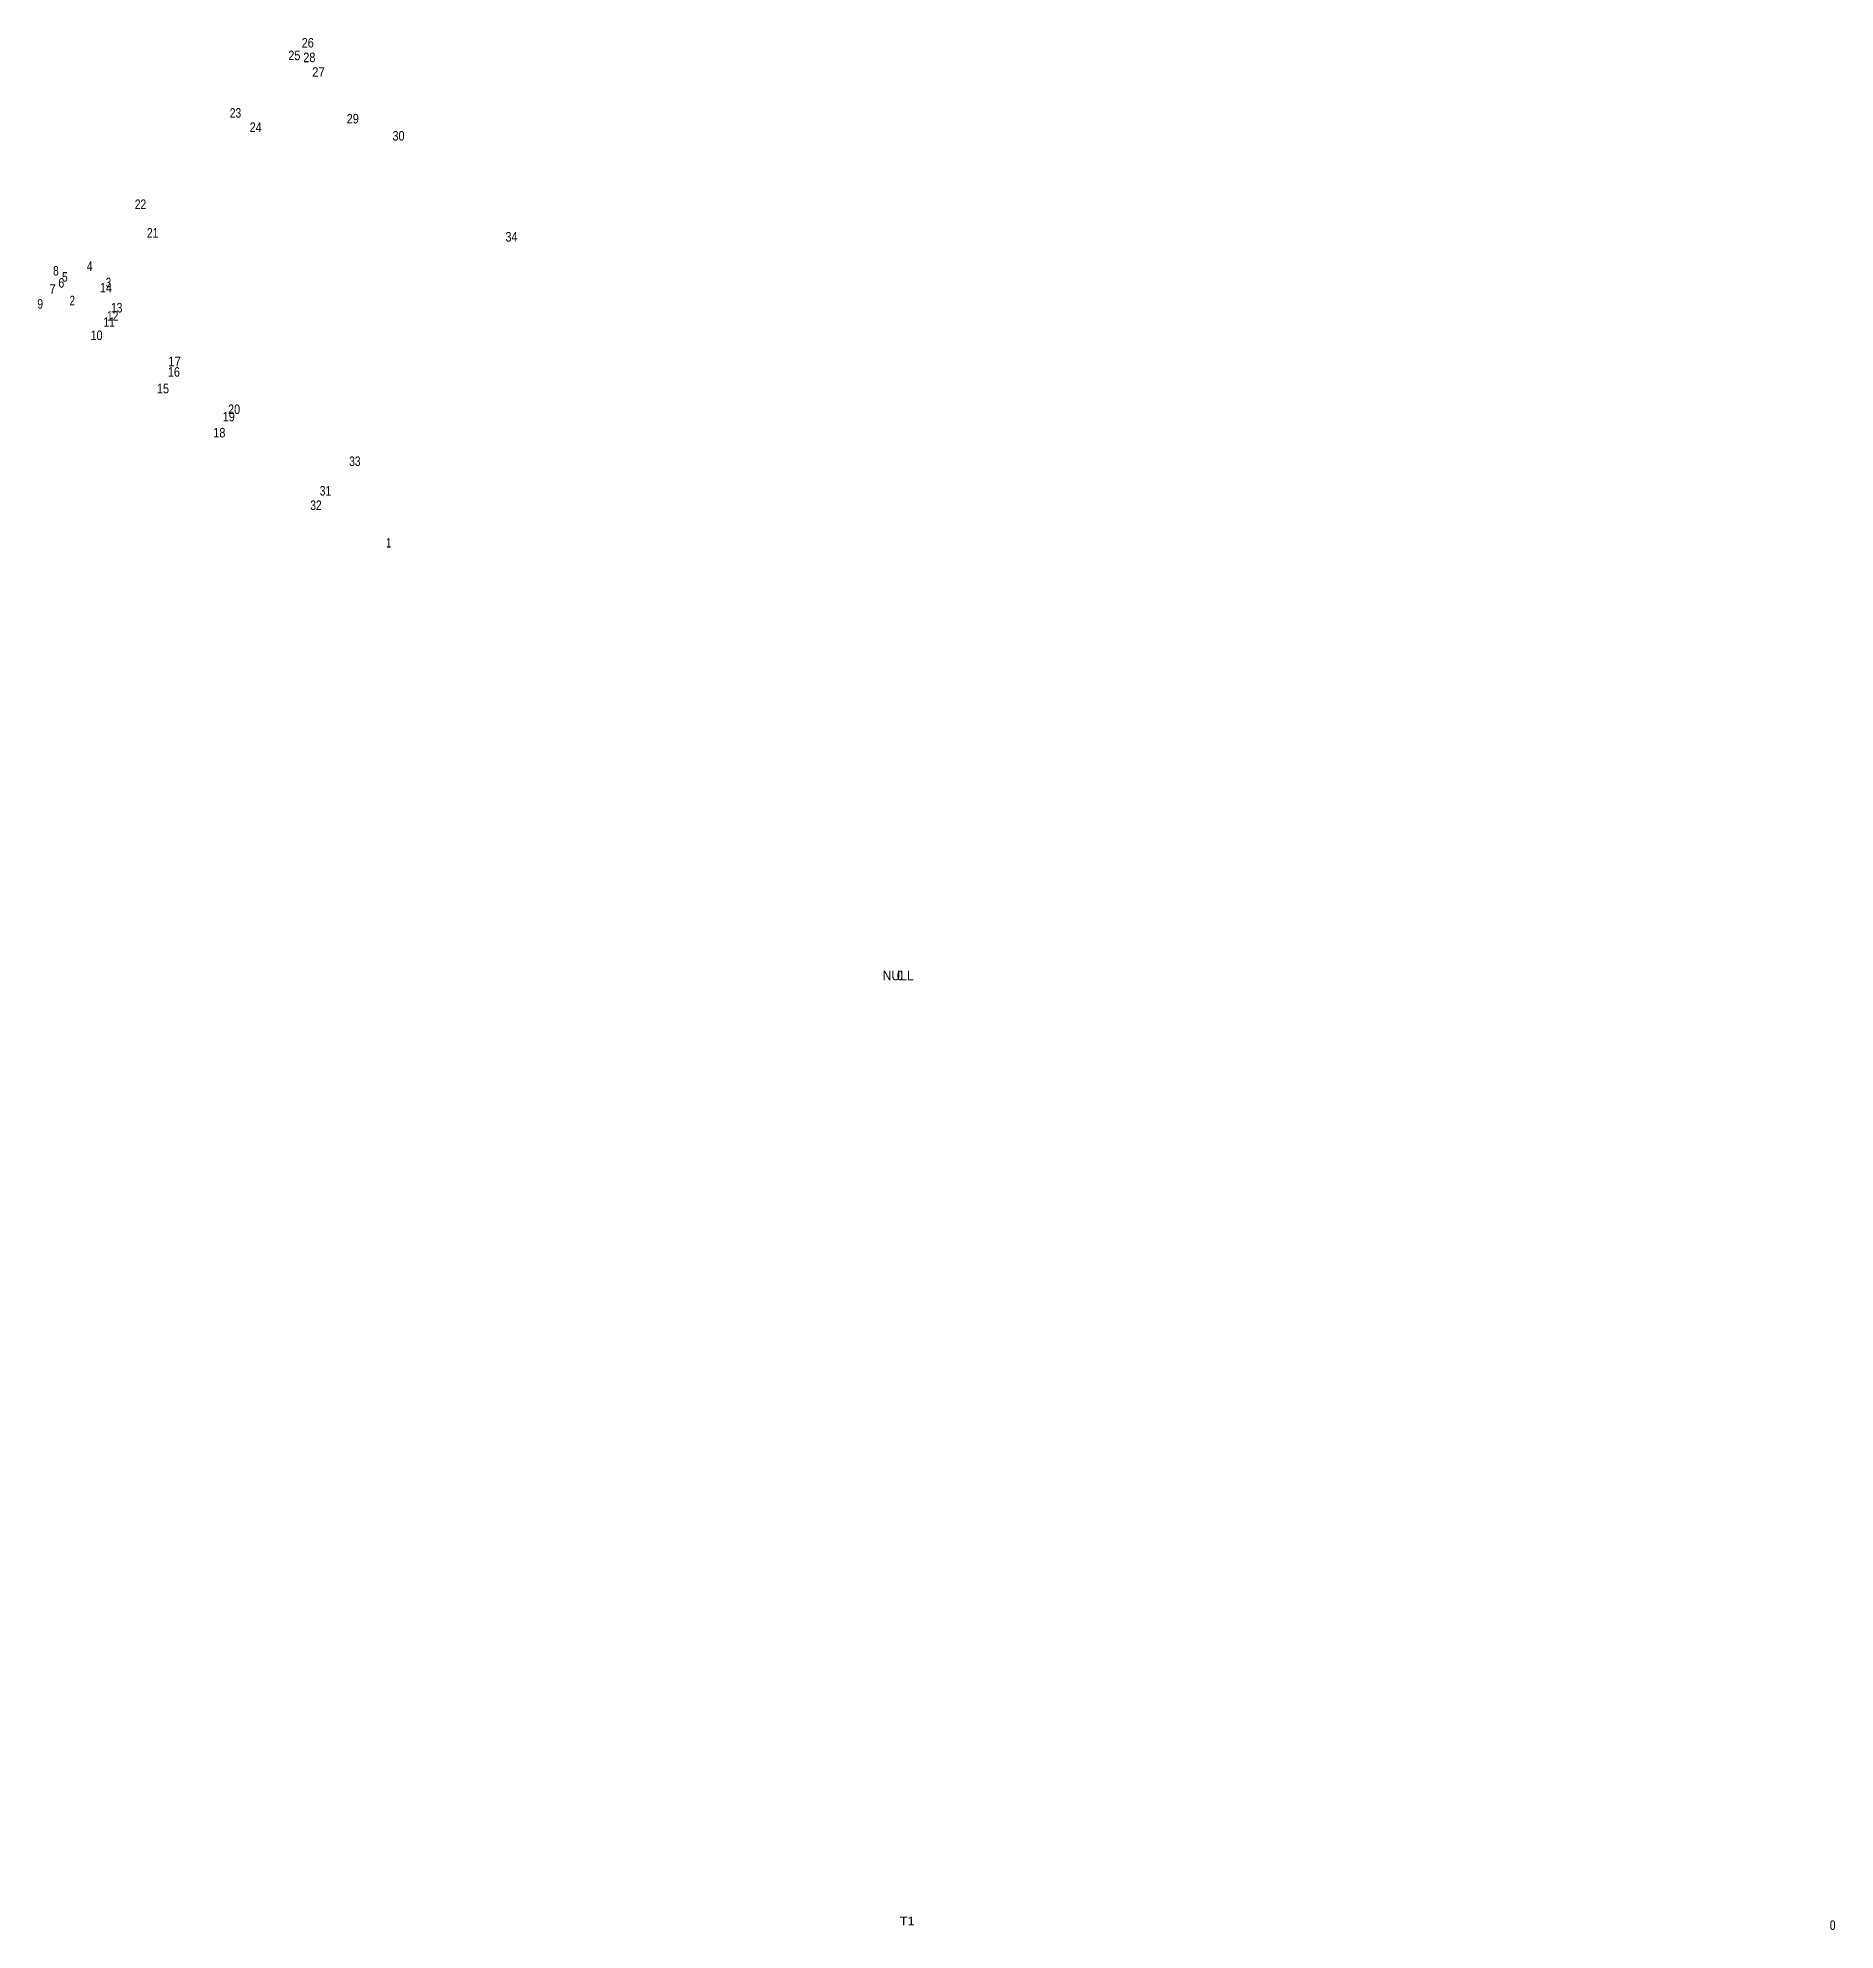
# Model space of a CAD drawing. Header units: metres. Extents: x -4 to 551109, y 542535 to 1840456.
# Drawn here: x 542437 to 542813.1, y 1835838.5 to 1836234.4 of the extents above; entities that cross this region are included whole.
import ezdxf
from ezdxf.enums import TextEntityAlignment as Align

# ---------------------------------------------------------------- set-up
doc = ezdxf.new("R2010")
doc.units = ezdxf.units.M
doc.header["$LTSCALE"] = 0.08
doc.layers.add('12', color=7, linetype='Continuous')

msp = doc.modelspace()

# ---------------------------------------------------------------- texts
at = {"layer": '12'}
for s, width, p in [('26', 0.85, (542493.515, 1836232.37)), ('25', 0.85, (542490.715, 1836229.73)), ('28', 0.85, (542493.85, 1836229.31)), ('27', 0.9, (542495.765, 1836226.25)), ('23', 0.8, (542478.395, 1836217.69)), ('24', 0.85, (542482.625, 1836214.7)), ('29', 0.85, (542502.935, 1836216.49)), ('30', 0.85, (542512.51, 1836212.9)), ('22', 0.8, (542458.515, 1836198.58)), ('21', 0.8, (542461.065, 1836192.61)), ('34', 0.85, (542536.145, 1836191.78)), ('8', 0.8, (542440.815, 1836184.68)), ('5', 0.8, (542442.69, 1836183.38)), ('4', 0.8, (542447.88, 1836185.63)), ('7', 0.9, (542440.12, 1836180.86)), ('6', 0.85, (542441.95, 1836182.14)), ('2', 0.75, (542444.24, 1836178.44)), ('2', 0.75, (542444.24, 1836178.43)), ('14', 0.85, (542451.285, 1836181.13)), ('3', 0.75, (542451.82, 1836182.22)), ('9', 0.8, (542437.53, 1836177.74)), ('12', 0.8, (542452.695, 1836175.22)), ('13', 0.8, (542453.545, 1836176.94)), ('10', 0.85, (542449.32, 1836171.16)), ('11', 0.8, (542451.965, 1836173.94)), ('16', 0.85, (542465.505, 1836163.5)), ('17', 0.9, (542465.625, 1836165.69)), ('15', 0.85, (542463.225, 1836160.02)), ('20', 0.85, (542478.1, 1836155.69)), ('18', 0.85, (542475.02, 1836150.79)), ('19', 0.85, (542476.995, 1836154.16)), ('33', 0.8, (542503.375, 1836144.82)), ('32', 0.8, (542495.235, 1836135.61)), ('31', 0.8, (542497.225, 1836138.63)), ('1', 0.7, (542510.45, 1836127.76)), ('NULL ', 0.95, (542617.425, 1836037.22)), ('0', 0.8, (542617.415, 1836037.22)), ('0', 0.8, (542617.415, 1836037.22)), ('0', 0.8, (542617.435, 1836037.2)), ('0', 0.8, (542812.615, 1835838.52)), ('0', 0.8, (542812.635, 1835838.5))]:
    msp.add_text(s, height=2, dxfattribs=dict(at, width=width)).set_placement(p, align=Align.CENTER)
at = {"layer": '12', "width": 1.1}
msp.add_text('T1', height=1.8, dxfattribs=at).set_placement((542617.42, 1835839.5))

doc.saveas('drawing.dxf')
